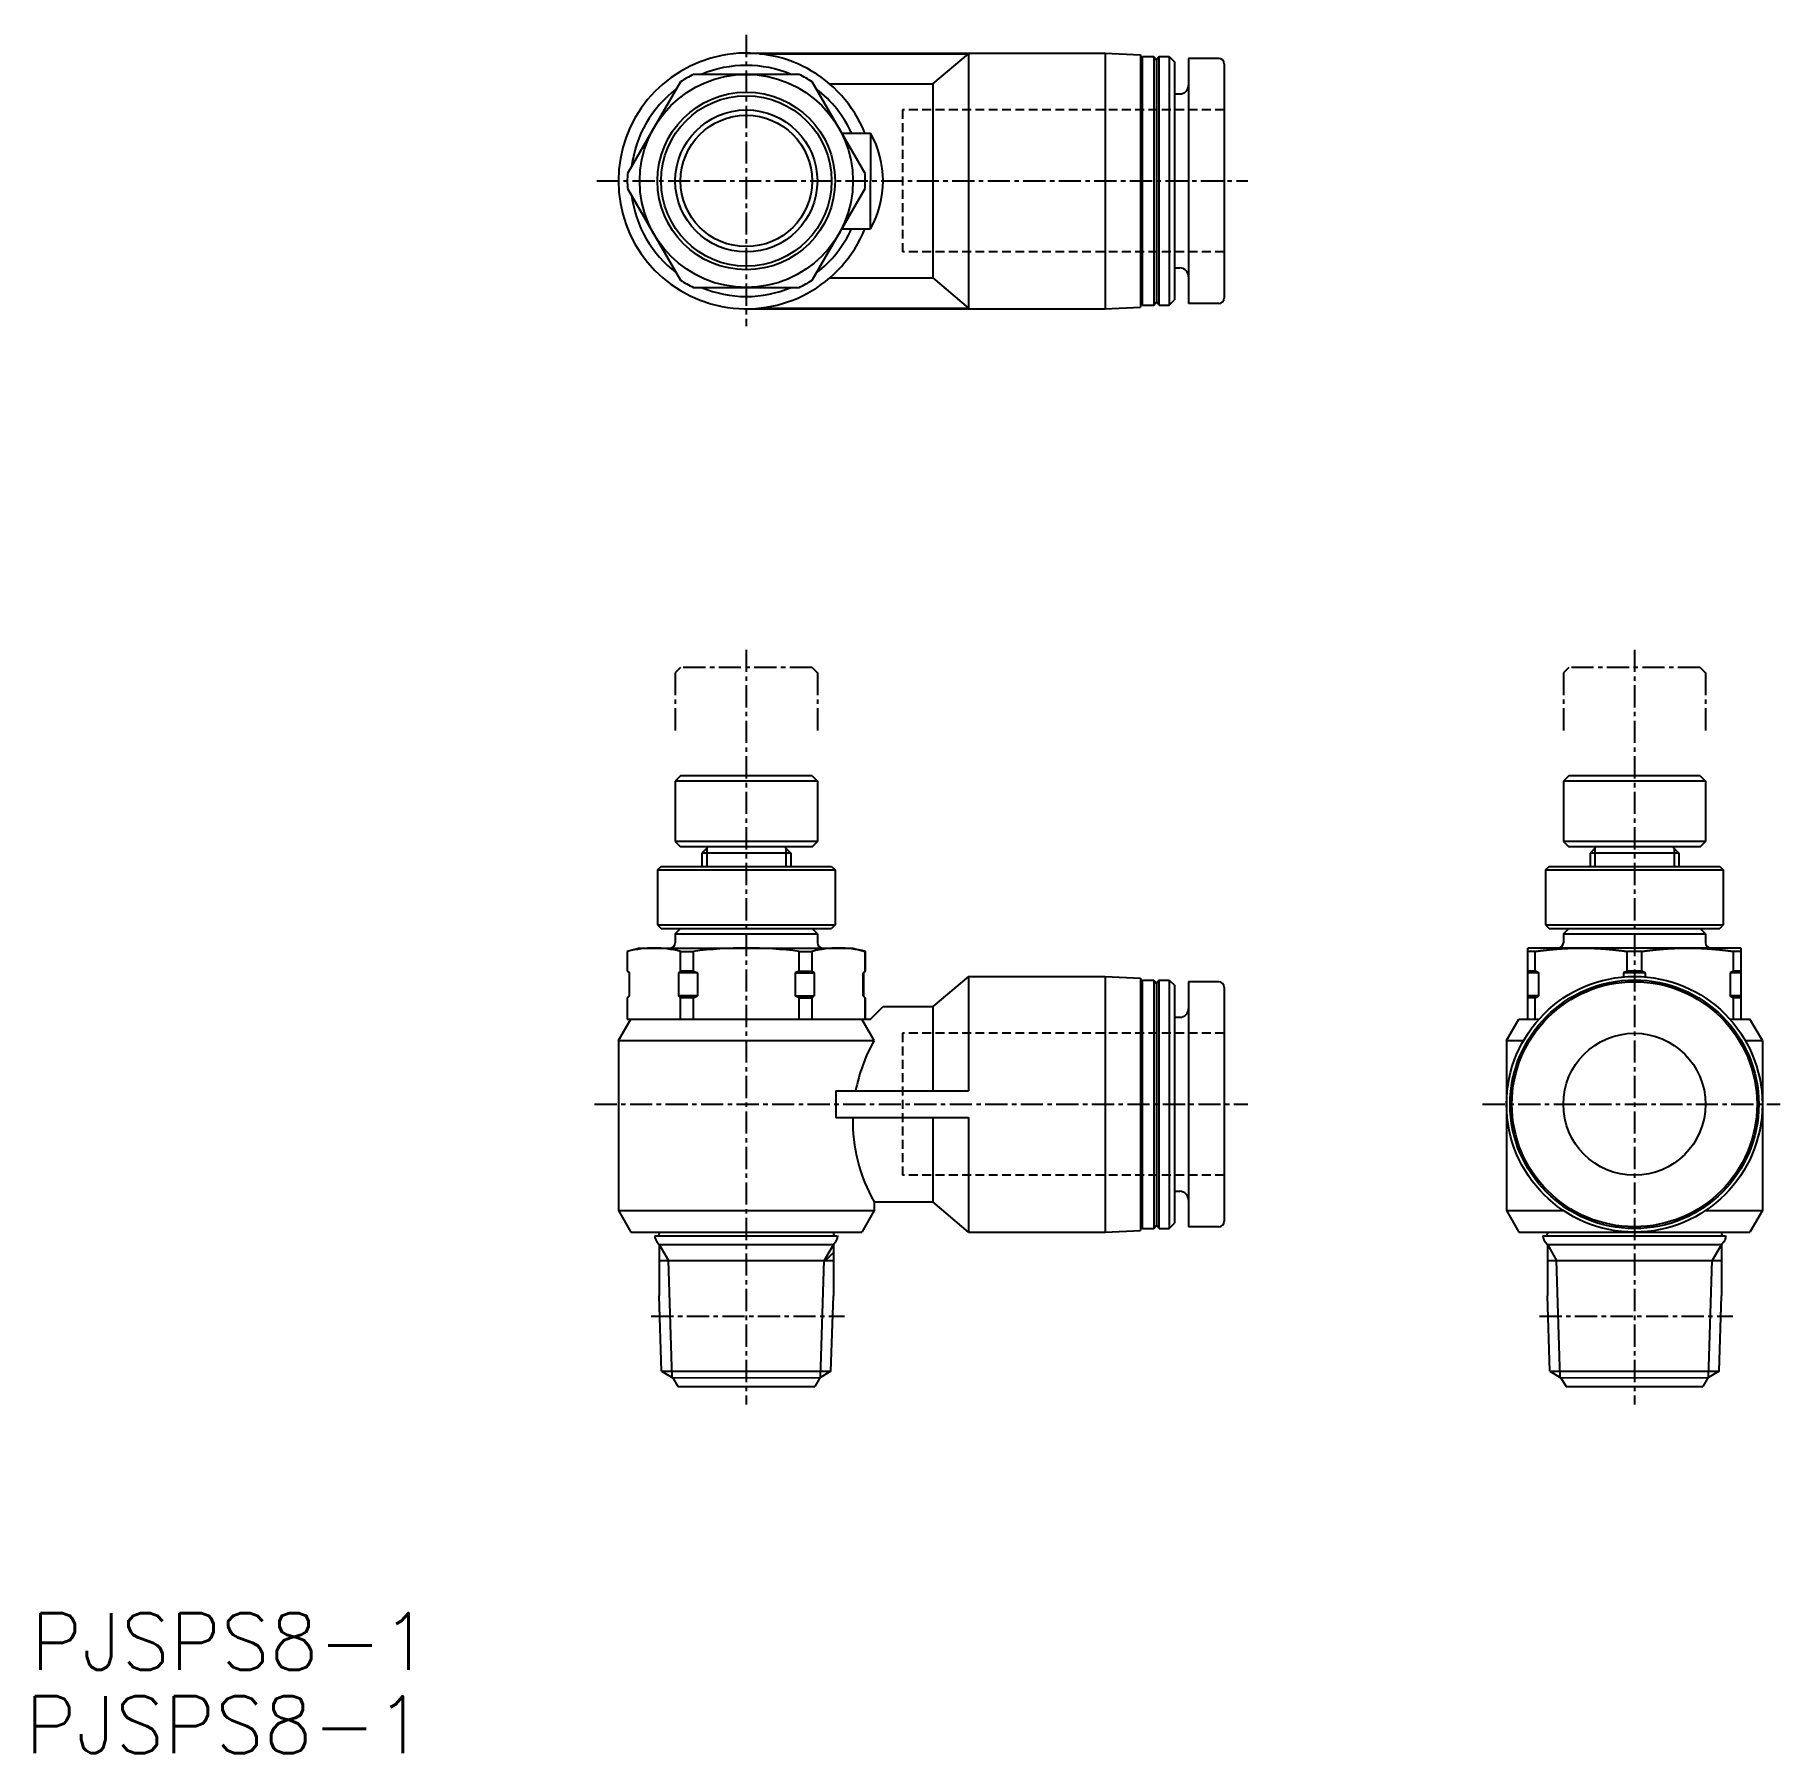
# Model space of a CAD drawing. Extents: x -4.5 to 93.8, y -20.5 to 76.2.
import ezdxf

# ---------------------------------------------------------------- set-up
doc = ezdxf.new("R2010")
doc.units = 0
doc.linetypes.add('CENTER', pattern=[2, 1.25, -0.25, 0.25, -0.25])
doc.linetypes.add('DASHED', pattern=[0.75, 0.5, -0.25])
doc.layers.get('0').update_dxf_attribs({"linetype": 'CONTINUOUS'})
doc.layers.add('CENTER', color=1, linetype='CENTER')
doc.styles.get("Standard").update_dxf_attribs({"font": 'txt.shx'})

msp = doc.modelspace()

# ---------------------------------------------------------------- texts
at = {"color": 7, "linetype": 'CONTINUOUS'}
for p in [(-4.678, -15.838), (-5.002, -20.526)]:
    msp.add_text('PJSPS8-1', height=3.2, dxfattribs=at).set_placement(p)

# ---------------------------------------------------------------- blocks, each defined once
blk = doc.blocks.new('*X2')
at = {"color": 0, "linetype": 'CONTINUOUS'}
blk.add_line((40.051, 7.214), (40.497, 7.66), dxfattribs=at)

# ---------------------------------------------------------------- linework, layer by layer
at = {"color": 7, "linetype": 'CONTINUOUS'}
for p, q in [((35.597, 75.213), (55.797, 75.213)), ((36.347, 75.174), (48.097, 75.174)), ((46.097, 73.474), (48.097, 75.174)), ((48.097, 75.174), (48.097, 60.852)), ((55.797, 75.213), (55.797, 60.813)), ((55.797, 75.213), (57.797, 75.113)), ((57.797, 75.113), (57.797, 60.913)), ((57.797, 74.913), (57.897, 75.013)), ((57.897, 75.013), (58.547, 75.013)), ((57.897, 61.013), (57.897, 75.013)), ((58.547, 75.013), (58.697, 74.813)), ((58.547, 75.013), (58.547, 61.013)), ((58.847, 75.013), (58.697, 74.813)), ((58.697, 74.813), (58.697, 61.213)), ((58.847, 75.013), (59.397, 75.013)), ((58.847, 61.013), (58.847, 75.013)), ((59.397, 75.013), (59.697, 74.713)), ((59.397, 75.013), (59.397, 61.013)), ((59.697, 74.713), (59.697, 61.313)), ((62.197, 74.913), (60.497, 74.913)), ((60.497, 74.913), (60.497, 61.113)), ((38.578, 74.013), (32.615, 74.013)), ((62.497, 74.613), (62.497, 61.413)), ((31.891, 73.595), (28.91, 68.431)), ((42.284, 68.431), (39.302, 73.595)), ((40.289, 73.474), (46.097, 73.474)), ((46.097, 73.474), (46.097, 62.552)), ((59.697, 72.913), (59.997, 72.913)), ((40.972, 70.703), (42.597, 70.703)), ((42.597, 70.703), (42.597, 68.013)), ((42.597, 65.323), (42.597, 68.013)), ((28.91, 67.595), (31.891, 62.431)), ((39.302, 62.431), (42.284, 67.595)), ((40.972, 65.323), (42.597, 65.323)), ((59.697, 63.113), (59.997, 63.113)), ((32.615, 62.013), (38.578, 62.013)), ((40.289, 62.552), (46.097, 62.552)), ((46.097, 62.552), (48.097, 60.852)), ((57.797, 61.113), (57.897, 61.013)), ((57.897, 61.013), (58.547, 61.013)), ((58.547, 61.013), (58.697, 61.213)), ((58.847, 61.013), (58.697, 61.213)), ((58.847, 61.013), (59.397, 61.013)), ((59.397, 61.013), (59.697, 61.313)), ((62.197, 61.113), (60.497, 61.113)), ((35.603, 60.813), (55.797, 60.813)), ((36.347, 60.852), (48.097, 60.852)), ((55.797, 60.813), (57.797, 60.913)), ((31.897, 34.513), (31.597, 34.213)), ((39.297, 34.513), (31.897, 34.513)), ((39.297, 34.513), (39.597, 34.213)), ((81.897, 34.513), (81.597, 34.213)), ((89.297, 34.513), (81.897, 34.513)), ((89.297, 34.513), (89.597, 34.213)), ((39.597, 34.213), (31.597, 34.213)), ((31.597, 34.213), (31.597, 30.813)), ((39.597, 34.213), (39.597, 30.813)), ((81.597, 34.213), (81.597, 30.813)), ((89.597, 34.213), (81.597, 34.213)), ((89.597, 34.213), (89.597, 30.813)), ((39.597, 30.813), (31.597, 30.813)), ((31.597, 30.813), (31.897, 30.513)), ((39.297, 30.513), (31.897, 30.513)), ((33.447, 30.513), (33.097, 30.163)), ((37.747, 30.513), (38.097, 30.163)), ((39.297, 30.513), (39.597, 30.813)), ((81.597, 30.813), (81.897, 30.513)), ((89.597, 30.813), (81.597, 30.813)), ((89.297, 30.513), (81.897, 30.513)), ((83.447, 30.513), (83.097, 30.163)), ((87.747, 30.513), (88.097, 30.163)), ((89.297, 30.513), (89.597, 30.813)), ((33.097, 30.163), (33.097, 29.413)), ((38.097, 30.163), (33.097, 30.163)), ((38.097, 30.163), (38.097, 29.413)), ((88.097, 30.163), (83.097, 30.163)), ((83.097, 30.163), (83.097, 29.413)), ((88.097, 30.163), (88.097, 29.413)), ((30.797, 29.413), (30.597, 29.213)), ((30.597, 29.213), (40.597, 29.213)), ((30.597, 29.213), (30.597, 26.113)), ((30.797, 29.413), (40.397, 29.413)), ((40.397, 29.413), (40.597, 29.213)), ((40.597, 29.213), (40.597, 26.113)), ((80.797, 29.413), (80.597, 29.213)), ((80.597, 29.213), (80.597, 26.113)), ((80.597, 29.213), (90.597, 29.213)), ((80.797, 29.413), (90.397, 29.413)), ((90.397, 29.413), (90.597, 29.213)), ((90.597, 29.213), (90.597, 26.113)), ((30.597, 26.113), (30.797, 25.913)), ((30.597, 26.113), (40.597, 26.113)), ((30.797, 25.913), (40.397, 25.913)), ((31.597, 25.613), (31.897, 25.913)), ((31.597, 25.613), (31.597, 25.113)), ((31.597, 25.613), (39.597, 25.613)), ((39.597, 25.613), (39.297, 25.913)), ((39.597, 25.613), (39.597, 25.113)), ((40.597, 26.113), (40.397, 25.913)), ((80.597, 26.113), (90.597, 26.113)), ((80.597, 26.113), (80.797, 25.913)), ((80.797, 25.913), (90.397, 25.913)), ((81.597, 25.613), (81.897, 25.913)), ((81.597, 25.613), (89.597, 25.613)), ((81.597, 25.613), (81.597, 25.113)), ((89.597, 25.613), (89.297, 25.913)), ((89.597, 25.613), (89.597, 25.113)), ((90.597, 26.113), (90.397, 25.913)), ((29.597, 24.813), (28.897, 24.625)), ((28.897, 24.625), (28.897, 23.513)), ((28.897, 24.625), (28.91, 24.625)), ((28.91, 23.513), (28.91, 24.625)), ((29.597, 24.813), (41.597, 24.813)), ((31.891, 23.513), (31.891, 24.625)), ((31.891, 24.625), (32.615, 24.625)), ((32.615, 23.513), (32.615, 24.625)), ((38.578, 24.625), (39.302, 24.625)), ((38.578, 23.513), (38.578, 24.625)), ((39.302, 23.513), (39.302, 24.625)), ((41.597, 24.813), (42.297, 24.625)), ((42.284, 24.625), (42.297, 24.625)), ((42.284, 23.513), (42.284, 24.625)), ((42.297, 24.625), (42.297, 23.513)), ((91.597, 24.813), (79.597, 24.813)), ((79.597, 20.813), (79.597, 24.813)), ((80.015, 24.625), (79.597, 24.625)), ((80.015, 23.513), (80.015, 24.625)), ((86.015, 24.625), (85.179, 24.625)), ((85.179, 23.513), (85.179, 24.625)), ((86.015, 23.513), (86.015, 24.625)), ((91.179, 23.513), (91.179, 24.625)), ((91.597, 24.625), (91.179, 24.625)), ((91.597, 20.813), (91.597, 24.813)), ((28.897, 23.513), (28.997, 23.413)), ((28.897, 23.513), (28.91, 23.513)), ((28.91, 23.513), (29.026, 23.413)), ((28.997, 23.413), (28.997, 22.113)), ((28.997, 23.413), (29.026, 23.413)), ((29.026, 22.113), (29.026, 23.413)), ((31.891, 23.513), (31.775, 23.413)), ((32.847, 23.413), (31.775, 23.413)), ((31.775, 23.413), (31.775, 22.113)), ((32.615, 23.513), (31.891, 23.513)), ((32.615, 23.513), (32.847, 23.413)), ((32.847, 23.413), (32.847, 22.113)), ((38.578, 23.513), (38.346, 23.413)), ((38.346, 23.413), (39.418, 23.413)), ((38.346, 23.413), (38.346, 22.113)), ((38.578, 23.513), (39.302, 23.513)), ((39.302, 23.513), (39.418, 23.413)), ((39.418, 23.413), (39.418, 22.113)), ((42.284, 23.513), (42.168, 23.413)), ((42.197, 23.413), (42.168, 23.413)), ((42.168, 22.113), (42.168, 23.413)), ((42.297, 23.513), (42.197, 23.413)), ((42.197, 23.413), (42.197, 22.113)), ((42.297, 23.513), (42.284, 23.513)), ((48.097, 23.213), (46.097, 21.513)), ((48.097, 23.213), (55.797, 23.213)), ((48.097, 23.213), (48.097, 16.763)), ((55.797, 23.213), (57.797, 23.113)), ((55.797, 23.213), (55.797, 8.813)), ((57.797, 23.113), (57.797, 8.913)), ((57.797, 22.913), (57.897, 23.013)), ((57.897, 9.013), (57.897, 23.013)), ((57.897, 23.013), (58.547, 23.013)), ((58.547, 23.013), (58.547, 9.013)), ((58.547, 23.013), (58.697, 22.813)), ((58.847, 23.013), (58.697, 22.813)), ((58.697, 22.813), (58.697, 9.213)), ((58.847, 9.013), (58.847, 23.013)), ((58.847, 23.013), (59.397, 23.013)), ((59.397, 23.013), (59.397, 9.013)), ((59.397, 23.013), (59.697, 22.713)), ((59.697, 22.713), (59.697, 9.313)), ((60.497, 22.913), (60.497, 9.113)), ((62.197, 22.913), (60.497, 22.913)), ((62.497, 22.613), (62.497, 9.413)), ((80.015, 23.513), (79.597, 23.513)), ((80.216, 23.413), (79.597, 23.413)), ((80.216, 22.113), (80.216, 23.413)), ((85.179, 23.513), (84.978, 23.413)), ((86.216, 23.413), (84.978, 23.413)), ((84.978, 23.413), (84.978, 23.186)), ((86.015, 23.513), (85.179, 23.513)), ((86.216, 23.186), (86.216, 23.413)), ((91.179, 23.513), (90.978, 23.413)), ((90.978, 23.413), (90.978, 22.113)), ((91.597, 23.413), (90.978, 23.413)), ((91.597, 23.513), (91.179, 23.513)), ((28.997, 22.113), (28.897, 22.013)), ((28.897, 22.013), (28.897, 20.813)), ((28.897, 22.013), (28.91, 22.013)), ((28.91, 22.013), (29.026, 22.113)), ((28.91, 20.813), (28.91, 22.013)), ((28.997, 22.113), (29.026, 22.113)), ((32.847, 22.113), (31.775, 22.113)), ((31.891, 22.013), (31.775, 22.113)), ((32.615, 22.013), (31.891, 22.013)), ((31.891, 20.813), (31.891, 22.013)), ((32.615, 22.013), (32.847, 22.113)), ((32.615, 20.813), (32.615, 22.013)), ((38.346, 22.113), (39.418, 22.113)), ((38.578, 22.013), (38.346, 22.113)), ((38.578, 22.013), (39.302, 22.013)), ((38.578, 20.813), (38.578, 22.013)), ((39.302, 22.013), (39.418, 22.113)), ((39.302, 20.813), (39.302, 22.013)), ((42.197, 22.113), (42.168, 22.113)), ((42.284, 22.013), (42.168, 22.113)), ((42.197, 22.113), (42.297, 22.013)), ((42.297, 22.013), (42.284, 22.013)), ((42.284, 20.813), (42.284, 22.013)), ((42.297, 22.013), (42.297, 20.813)), ((80.216, 22.113), (79.597, 22.113)), ((80.015, 22.013), (79.597, 22.013)), ((80.015, 22.013), (80.216, 22.113)), ((80.015, 20.813), (80.015, 22.013)), ((91.597, 22.113), (90.978, 22.113)), ((91.179, 20.813), (91.179, 22.013)), ((91.597, 22.013), (91.179, 22.013)), ((28.397, 19.6), (29.097, 20.813)), ((28.897, 20.813), (42.597, 20.813)), ((42.797, 19.6), (42.097, 20.813)), ((42.597, 20.813), (43.297, 21.513)), ((43.297, 21.513), (46.097, 21.513)), ((46.097, 21.513), (46.097, 16.763)), ((59.697, 20.913), (59.997, 20.913)), ((78.397, 19.6), (79.097, 20.813)), ((79.097, 20.813), (80.23, 20.813)), ((90.963, 20.813), (92.097, 20.813)), ((92.797, 19.6), (92.097, 20.813)), ((28.397, 19.6), (28.397, 10.025)), ((28.397, 19.6), (42.797, 19.6)), ((78.397, 19.6), (79.354, 19.6)), ((78.397, 19.6), (78.397, 10.025)), ((91.839, 19.6), (92.797, 19.6)), ((92.797, 19.6), (92.797, 10.025)), ((40.641, 16.763), (48.097, 16.763)), ((40.641, 16.763), (40.641, 15.263)), ((40.641, 15.263), (48.097, 15.263)), ((46.097, 15.263), (46.097, 10.513)), ((48.097, 15.263), (48.097, 8.813)), ((59.697, 11.113), (59.997, 11.113)), ((28.397, 10.025), (29.097, 8.813)), ((28.397, 10.025), (42.797, 10.025)), ((42.797, 10.025), (42.097, 8.813)), ((42.797, 10.513), (46.097, 10.513)), ((42.797, 10.513), (42.797, 10.025)), ((48.097, 8.813), (46.097, 10.513)), ((78.397, 10.025), (81.598, 10.025)), ((78.397, 10.025), (79.097, 8.813)), ((89.595, 10.025), (92.797, 10.025)), ((92.797, 10.025), (92.097, 8.813)), ((55.797, 8.813), (57.797, 8.913)), ((57.797, 9.113), (57.897, 9.013)), ((57.897, 9.013), (58.547, 9.013)), ((58.547, 9.013), (58.697, 9.213)), ((58.847, 9.013), (58.697, 9.213)), ((58.847, 9.013), (59.397, 9.013)), ((59.397, 9.013), (59.697, 9.313)), ((62.197, 9.113), (60.497, 9.113)), ((29.097, 8.813), (42.097, 8.813)), ((30.447, 8.613), (30.447, 8.594)), ((30.447, 8.613), (40.721, 8.613)), ((30.563, 8.274), (30.697, 8.113)), ((30.697, 8.813), (30.697, 8.713)), ((30.697, 8.113), (30.697, 5.235)), ((30.697, 8.113), (40.497, 8.113)), ((40.497, 8.813), (40.497, 8.713)), ((40.631, 8.274), (40.497, 8.113)), ((40.497, 8.113), (40.497, 5.235)), ((40.747, 8.613), (40.747, 8.594)), ((48.097, 8.813), (55.797, 8.813)), ((79.097, 8.813), (92.097, 8.813)), ((80.447, 8.613), (90.721, 8.613)), ((80.447, 8.613), (80.447, 8.594)), ((80.563, 8.274), (80.697, 8.113)), ((80.697, 8.813), (80.697, 8.713)), ((80.697, 8.113), (90.497, 8.113)), ((80.697, 8.113), (80.697, 5.235)), ((90.497, 8.813), (90.497, 8.713)), ((90.631, 8.274), (90.497, 8.113)), ((90.497, 8.113), (90.497, 5.235)), ((90.747, 8.613), (90.747, 8.594)), ((30.697, 7.214), (40.497, 7.214)), ((80.697, 7.214), (90.497, 7.214)), ((30.83, 0.976), (30.697, 5.235)), ((40.364, 0.976), (40.497, 5.235)), ((80.83, 0.976), (80.697, 5.235)), ((90.364, 0.976), (90.497, 5.235)), ((30.83, 0.976), (31.458, 0.613)), ((30.83, 0.976), (40.364, 0.976)), ((31.422, 0.634), (39.735, 0.613)), ((31.458, 0.613), (31.747, 0.113)), ((31.747, 0.113), (39.447, 0.113)), ((39.735, 0.613), (39.447, 0.113)), ((40.364, 0.976), (39.735, 0.613)), ((80.83, 0.976), (90.364, 0.976)), ((80.83, 0.976), (81.458, 0.613)), ((81.422, 0.634), (89.735, 0.613)), ((81.458, 0.613), (81.747, 0.113)), ((81.747, 0.113), (89.447, 0.113)), ((89.735, 0.613), (89.447, 0.113)), ((90.364, 0.976), (89.735, 0.613))]:
    msp.add_line(p, q, dxfattribs=at)
at = {"color": 3, "linetype": 'DASHED'}
for p, q in [((44.397, 72.013), (44.397, 64.013)), ((62.497, 72.013), (44.397, 72.013)), ((62.497, 64.013), (44.397, 64.013)), ((44.397, 20.013), (44.397, 12.013)), ((62.497, 20.013), (44.397, 20.013)), ((62.497, 12.013), (44.397, 12.013))]:
    msp.add_line(p, q, dxfattribs=at)
at = {"color": 3, "linetype": 'CONTINUOUS'}
for p, q in [((33.367, 30.433), (33.367, 29.413)), ((37.827, 30.433), (37.827, 29.413)), ((83.367, 30.433), (83.367, 29.413)), ((87.827, 30.433), (87.827, 29.413)), ((30.697, 8.113), (31.216, 7.214)), ((40.497, 8.113), (39.978, 7.214)), ((80.697, 8.113), (81.216, 7.214)), ((90.497, 8.113), (89.978, 7.214)), ((31.422, 0.634), (31.216, 7.214)), ((39.772, 0.634), (39.978, 7.214)), ((81.422, 0.634), (81.216, 7.214)), ((89.772, 0.634), (89.978, 7.214))]:
    msp.add_line(p, q, dxfattribs=at)
at = {"color": 7}
for points in [[(80.015, 24.625, 0), (80.022, 24.626, 0), (80.029, 24.627, 0), (80.037, 24.628, 0), (80.044, 24.629, 0), (80.051, 24.63, 0), (80.058, 24.631, 0), (80.066, 24.632, 0), (80.073, 24.633, 0), (80.081, 24.634, 0), (80.088, 24.635, 0), (80.095, 24.636, 0), (80.102, 24.637, 0), (80.11, 24.638, 0), (80.117, 24.639, 0), (80.124, 24.64, 0), (80.132, 24.641, 0), (80.139, 24.642, 0), (80.146, 24.643, 0), (80.154, 24.644, 0), (80.161, 24.645, 0), (80.168, 24.646, 0), (80.176, 24.647, 0), (80.183, 24.648, 0), (80.19, 24.649, 0), (80.198, 24.65, 0), (80.205, 24.651, 0), (80.212, 24.652, 0), (80.219, 24.653, 0), (80.227, 24.654, 0), (80.234, 24.654, 0), (80.242, 24.655, 0), (80.249, 24.656, 0), (80.256, 24.657, 0), (80.263, 24.658, 0), (80.271, 24.659, 0), (80.278, 24.66, 0), (80.285, 24.661, 0), (80.293, 24.662, 0), (80.3, 24.663, 0), (80.307, 24.664, 0), (80.315, 24.665, 0), (80.322, 24.666, 0), (80.329, 24.666, 0), (80.337, 24.667, 0), (80.344, 24.668, 0), (80.351, 24.669, 0), (80.359, 24.67, 0), (80.366, 24.671, 0), (80.373, 24.672, 0), (80.381, 24.673, 0), (80.388, 24.674, 0), (80.395, 24.675, 0), (80.403, 24.675, 0), (80.41, 24.676, 0), (80.417, 24.677, 0), (80.425, 24.678, 0), (80.432, 24.679, 0), (80.439, 24.68, 0), (80.447, 24.681, 0), (80.454, 24.682, 0), (80.461, 24.682, 0), (80.469, 24.683, 0), (80.476, 24.684, 0), (80.483, 24.685, 0), (80.491, 24.686, 0), (80.498, 24.687, 0), (80.505, 24.688, 0), (80.513, 24.688, 0), (80.52, 24.689, 0), (80.527, 24.69, 0), (80.535, 24.691, 0), (80.542, 24.692, 0), (80.549, 24.693, 0), (80.557, 24.693, 0), (80.564, 24.694, 0), (80.571, 24.695, 0), (80.579, 24.696, 0), (80.586, 24.697, 0), (80.593, 24.698, 0), (80.601, 24.698, 0), (80.608, 24.699, 0), (80.615, 24.7, 0), (80.623, 24.701, 0), (80.63, 24.702, 0), (80.637, 24.702, 0), (80.645, 24.703, 0), (80.652, 24.704, 0), (80.659, 24.705, 0), (80.667, 24.706, 0), (80.674, 24.706, 0), (80.681, 24.707, 0), (80.689, 24.708, 0), (80.696, 24.709, 0), (80.703, 24.709, 0), (80.711, 24.71, 0), (80.718, 24.711, 0), (80.725, 24.712, 0), (80.733, 24.713, 0), (80.74, 24.713, 0), (80.747, 24.714, 0), (80.755, 24.715, 0), (80.762, 24.716, 0), (80.769, 24.716, 0), (80.777, 24.717, 0), (80.784, 24.718, 0), (80.791, 24.719, 0), (80.799, 24.719, 0), (80.806, 24.72, 0), (80.814, 24.721, 0), (80.821, 24.722, 0), (80.828, 24.722, 0), (80.835, 24.723, 0), (80.843, 24.724, 0), (80.85, 24.724, 0), (80.858, 24.725, 0), (80.865, 24.726, 0), (80.872, 24.727, 0), (80.88, 24.727, 0), (80.887, 24.728, 0), (80.894, 24.729, 0), (80.902, 24.73, 0), (80.909, 24.73, 0), (80.916, 24.731, 0), (80.924, 24.732, 0), (80.931, 24.732, 0), (80.938, 24.733, 0), (80.946, 24.734, 0), (80.953, 24.734, 0), (80.96, 24.735, 0), (80.968, 24.736, 0), (80.975, 24.736, 0), (80.983, 24.737, 0), (80.99, 24.738, 0), (80.997, 24.738, 0), (81.005, 24.739, 0), (81.012, 24.74, 0), (81.019, 24.741, 0), (81.027, 24.741, 0), (81.034, 24.742, 0), (81.041, 24.742, 0), (81.049, 24.743, 0), (81.056, 24.744, 0), (81.063, 24.744, 0), (81.071, 24.745, 0), (81.078, 24.746, 0), (81.085, 24.746, 0), (81.093, 24.747, 0), (81.1, 24.748, 0), (81.108, 24.748, 0), (81.115, 24.749, 0), (81.122, 24.749, 0), (81.13, 24.75, 0), (81.137, 24.751, 0), (81.144, 24.751, 0), (81.152, 24.752, 0), (81.159, 24.753, 0), (81.166, 24.753, 0), (81.174, 24.754, 0), (81.181, 24.754, 0), (81.188, 24.755, 0), (81.196, 24.756, 0), (81.203, 24.756, 0), (81.21, 24.757, 0), (81.218, 24.757, 0), (81.225, 24.758, 0), (81.233, 24.758, 0), (81.24, 24.759, 0), (81.247, 24.76, 0), (81.255, 24.76, 0), (81.262, 24.761, 0), (81.269, 24.761, 0), (81.277, 24.762, 0), (81.284, 24.762, 0), (81.291, 24.763, 0), (81.299, 24.764, 0), (81.306, 24.764, 0), (81.314, 24.765, 0), (81.321, 24.765, 0), (81.328, 24.766, 0), (81.336, 24.766, 0), (81.343, 24.767, 0), (81.35, 24.767, 0), (81.358, 24.768, 0), (81.365, 24.768, 0), (81.372, 24.769, 0), (81.38, 24.769, 0), (81.387, 24.77, 0), (81.394, 24.77, 0), (81.402, 24.771, 0), (81.409, 24.771, 0), (81.417, 24.772, 0), (81.424, 24.773, 0), (81.431, 24.773, 0), (81.439, 24.773, 0), (81.446, 24.774, 0), (81.454, 24.774, 0), (81.461, 24.775, 0), (81.468, 24.775, 0), (81.476, 24.776, 0), (81.483, 24.776, 0), (81.49, 24.777, 0), (81.498, 24.777, 0), (81.505, 24.778, 0), (81.512, 24.778, 0), (81.52, 24.779, 0), (81.527, 24.779, 0), (81.534, 24.78, 0), (81.542, 24.78, 0), (81.549, 24.781, 0), (81.557, 24.781, 0), (81.564, 24.782, 0), (81.571, 24.782, 0), (81.579, 24.782, 0), (81.586, 24.783, 0), (81.593, 24.783, 0), (81.601, 24.784, 0), (81.608, 24.784, 0), (81.615, 24.785, 0), (81.623, 24.785, 0), (81.63, 24.785, 0), (81.638, 24.786, 0), (81.645, 24.786, 0), (81.652, 24.787, 0), (81.66, 24.787, 0), (81.667, 24.787, 0), (81.674, 24.788, 0), (81.682, 24.788, 0), (81.689, 24.789, 0), (81.697, 24.789, 0), (81.704, 24.789, 0), (81.711, 24.79, 0), (81.719, 24.79, 0), (81.726, 24.791, 0), (81.734, 24.791, 0), (81.741, 24.791, 0), (81.748, 24.792, 0), (81.756, 24.792, 0), (81.763, 24.792, 0), (81.77, 24.793, 0), (81.778, 24.793, 0), (81.785, 24.793, 0), (81.793, 24.794, 0), (81.8, 24.794, 0), (81.807, 24.794, 0), (81.815, 24.795, 0), (81.822, 24.795, 0), (81.829, 24.796, 0), (81.837, 24.796, 0), (81.844, 24.796, 0), (81.852, 24.797, 0), (81.859, 24.797, 0), (81.866, 24.797, 0), (81.874, 24.797, 0), (81.881, 24.798, 0), (81.888, 24.798, 0), (81.896, 24.798, 0), (81.903, 24.799, 0), (81.91, 24.799, 0), (81.918, 24.799, 0), (81.925, 24.799, 0), (81.933, 24.8, 0), (81.94, 24.8, 0), (81.947, 24.8, 0), (81.955, 24.801, 0), (81.962, 24.801, 0), (81.969, 24.801, 0), (81.977, 24.802, 0), (81.984, 24.802, 0), (81.992, 24.802, 0), (81.999, 24.802, 0), (82.006, 24.803, 0), (82.014, 24.803, 0), (82.021, 24.803, 0), (82.028, 24.803, 0), (82.036, 24.804, 0), (82.043, 24.804, 0), (82.051, 24.804, 0), (82.058, 24.804, 0), (82.065, 24.805, 0), (82.073, 24.805, 0), (82.08, 24.805, 0), (82.088, 24.805, 0), (82.095, 24.805, 0), (82.102, 24.806, 0), (82.11, 24.806, 0), (82.117, 24.806, 0), (82.124, 24.806, 0), (82.132, 24.806, 0), (82.139, 24.807, 0), (82.147, 24.807, 0), (82.154, 24.807, 0), (82.161, 24.807, 0), (82.169, 24.808, 0), (82.176, 24.808, 0), (82.183, 24.808, 0), (82.191, 24.808, 0), (82.198, 24.808, 0), (82.206, 24.808, 0), (82.213, 24.808, 0), (82.22, 24.809, 0), (82.228, 24.809, 0), (82.235, 24.809, 0), (82.243, 24.809, 0), (82.25, 24.809, 0), (82.257, 24.809, 0), (82.265, 24.81, 0), (82.272, 24.81, 0), (82.279, 24.81, 0), (82.287, 24.81, 0), (82.294, 24.81, 0), (82.302, 24.81, 0), (82.309, 24.81, 0), (82.316, 24.811, 0), (82.324, 24.811, 0), (82.331, 24.811, 0), (82.338, 24.811, 0), (82.346, 24.811, 0), (82.353, 24.811, 0), (82.361, 24.811, 0), (82.368, 24.811, 0), (82.375, 24.811, 0), (82.383, 24.811, 0), (82.39, 24.812, 0), (82.397, 24.812, 0), (82.405, 24.812, 0), (82.412, 24.812, 0), (82.42, 24.812, 0), (82.427, 24.812, 0), (82.434, 24.812, 0), (82.442, 24.812, 0), (82.449, 24.812, 0), (82.457, 24.812, 0), (82.464, 24.812, 0), (82.471, 24.812, 0), (82.479, 24.812, 0), (82.486, 24.812, 0), (82.493, 24.813, 0), (82.501, 24.813, 0), (82.508, 24.813, 0), (82.516, 24.813, 0), (82.523, 24.813, 0), (82.53, 24.813, 0), (82.538, 24.813, 0), (82.545, 24.813, 0), (82.552, 24.813, 0), (82.56, 24.813, 0), (82.567, 24.813, 0), (82.575, 24.813, 0), (82.582, 24.813, 0), (82.589, 24.813, 0), (82.597, 24.813, 0)], [(82.597, 24.813, 0), (82.604, 24.813, 0), (82.612, 24.813, 0), (82.619, 24.813, 0), (82.626, 24.813, 0), (82.634, 24.813, 0), (82.641, 24.813, 0), (82.648, 24.813, 0), (82.656, 24.813, 0), (82.663, 24.813, 0), (82.671, 24.813, 0), (82.678, 24.813, 0), (82.685, 24.813, 0), (82.693, 24.813, 0), (82.7, 24.813, 0), (82.707, 24.812, 0), (82.715, 24.812, 0), (82.722, 24.812, 0), (82.73, 24.812, 0), (82.737, 24.812, 0), (82.744, 24.812, 0), (82.752, 24.812, 0), (82.759, 24.812, 0), (82.767, 24.812, 0), (82.774, 24.812, 0), (82.781, 24.812, 0), (82.789, 24.812, 0), (82.796, 24.812, 0), (82.803, 24.812, 0), (82.811, 24.812, 0), (82.818, 24.811, 0), (82.826, 24.811, 0), (82.833, 24.811, 0), (82.84, 24.811, 0), (82.848, 24.811, 0), (82.855, 24.811, 0), (82.862, 24.811, 0), (82.87, 24.811, 0), (82.877, 24.811, 0), (82.885, 24.811, 0), (82.892, 24.81, 0), (82.899, 24.81, 0), (82.907, 24.81, 0), (82.914, 24.81, 0), (82.922, 24.81, 0), (82.929, 24.81, 0), (82.936, 24.809, 0), (82.944, 24.809, 0), (82.951, 24.809, 0), (82.958, 24.809, 0), (82.966, 24.809, 0), (82.973, 24.809, 0), (82.981, 24.808, 0), (82.988, 24.808, 0), (82.995, 24.808, 0), (83.003, 24.808, 0), (83.01, 24.808, 0), (83.017, 24.808, 0), (83.025, 24.808, 0), (83.032, 24.807, 0), (83.04, 24.807, 0), (83.047, 24.807, 0), (83.054, 24.807, 0), (83.062, 24.806, 0), (83.069, 24.806, 0), (83.076, 24.806, 0), (83.084, 24.806, 0), (83.091, 24.806, 0), (83.099, 24.805, 0), (83.106, 24.805, 0), (83.113, 24.805, 0), (83.121, 24.805, 0), (83.128, 24.805, 0), (83.136, 24.804, 0), (83.143, 24.804, 0), (83.15, 24.804, 0), (83.158, 24.804, 0), (83.165, 24.803, 0), (83.172, 24.803, 0), (83.18, 24.803, 0), (83.187, 24.803, 0), (83.195, 24.802, 0), (83.202, 24.802, 0), (83.209, 24.802, 0), (83.217, 24.802, 0), (83.224, 24.801, 0), (83.231, 24.801, 0), (83.239, 24.801, 0), (83.246, 24.8, 0), (83.254, 24.8, 0), (83.261, 24.8, 0), (83.268, 24.799, 0), (83.276, 24.799, 0), (83.283, 24.799, 0), (83.29, 24.799, 0), (83.298, 24.798, 0), (83.305, 24.798, 0), (83.313, 24.798, 0), (83.32, 24.797, 0), (83.327, 24.797, 0), (83.335, 24.797, 0), (83.342, 24.797, 0), (83.35, 24.796, 0), (83.357, 24.796, 0), (83.364, 24.796, 0), (83.372, 24.795, 0), (83.379, 24.795, 0), (83.386, 24.794, 0), (83.394, 24.794, 0), (83.401, 24.794, 0), (83.409, 24.793, 0), (83.416, 24.793, 0), (83.423, 24.793, 0), (83.431, 24.792, 0), (83.438, 24.792, 0), (83.445, 24.792, 0), (83.453, 24.791, 0), (83.46, 24.791, 0), (83.468, 24.791, 0), (83.475, 24.79, 0), (83.482, 24.79, 0), (83.49, 24.789, 0), (83.497, 24.789, 0), (83.504, 24.789, 0), (83.512, 24.788, 0), (83.519, 24.788, 0), (83.526, 24.787, 0), (83.534, 24.787, 0), (83.541, 24.787, 0), (83.549, 24.786, 0), (83.556, 24.786, 0), (83.563, 24.785, 0), (83.571, 24.785, 0), (83.578, 24.785, 0), (83.585, 24.784, 0), (83.593, 24.784, 0), (83.6, 24.783, 0), (83.608, 24.783, 0), (83.615, 24.782, 0), (83.622, 24.782, 0), (83.63, 24.782, 0), (83.637, 24.781, 0), (83.644, 24.781, 0), (83.652, 24.78, 0), (83.659, 24.78, 0), (83.666, 24.779, 0), (83.674, 24.779, 0), (83.681, 24.778, 0), (83.689, 24.778, 0), (83.696, 24.777, 0), (83.703, 24.777, 0), (83.711, 24.776, 0), (83.718, 24.776, 0), (83.725, 24.775, 0), (83.733, 24.775, 0), (83.74, 24.774, 0), (83.748, 24.774, 0), (83.755, 24.773, 0), (83.762, 24.773, 0), (83.77, 24.773, 0), (83.777, 24.772, 0), (83.784, 24.771, 0), (83.792, 24.771, 0), (83.799, 24.77, 0), (83.806, 24.77, 0), (83.814, 24.769, 0), (83.821, 24.769, 0), (83.829, 24.768, 0), (83.836, 24.768, 0), (83.843, 24.767, 0), (83.851, 24.767, 0), (83.858, 24.766, 0), (83.865, 24.766, 0), (83.873, 24.765, 0), (83.88, 24.765, 0), (83.887, 24.764, 0), (83.895, 24.764, 0), (83.902, 24.763, 0), (83.909, 24.762, 0), (83.917, 24.762, 0), (83.924, 24.761, 0), (83.931, 24.761, 0), (83.939, 24.76, 0), (83.946, 24.76, 0), (83.954, 24.759, 0), (83.961, 24.758, 0), (83.968, 24.758, 0), (83.976, 24.757, 0), (83.983, 24.757, 0), (83.99, 24.756, 0), (83.998, 24.756, 0), (84.005, 24.755, 0), (84.013, 24.754, 0), (84.02, 24.754, 0), (84.027, 24.753, 0), (84.035, 24.753, 0), (84.042, 24.752, 0), (84.049, 24.751, 0), (84.057, 24.751, 0), (84.064, 24.75, 0), (84.071, 24.749, 0), (84.079, 24.749, 0), (84.086, 24.748, 0), (84.093, 24.748, 0), (84.101, 24.747, 0), (84.108, 24.746, 0), (84.115, 24.746, 0), (84.123, 24.745, 0), (84.13, 24.744, 0), (84.138, 24.744, 0), (84.145, 24.743, 0), (84.152, 24.742, 0), (84.16, 24.742, 0), (84.167, 24.741, 0), (84.174, 24.741, 0), (84.182, 24.74, 0), (84.189, 24.739, 0), (84.196, 24.738, 0), (84.204, 24.738, 0), (84.211, 24.737, 0), (84.218, 24.736, 0), (84.226, 24.736, 0), (84.233, 24.735, 0), (84.24, 24.734, 0), (84.248, 24.734, 0), (84.255, 24.733, 0), (84.263, 24.732, 0), (84.27, 24.732, 0), (84.277, 24.731, 0), (84.284, 24.73, 0), (84.292, 24.73, 0), (84.299, 24.729, 0), (84.307, 24.728, 0), (84.314, 24.727, 0), (84.321, 24.727, 0), (84.329, 24.726, 0), (84.336, 24.725, 0), (84.343, 24.724, 0), (84.351, 24.724, 0), (84.358, 24.723, 0), (84.365, 24.722, 0), (84.373, 24.722, 0), (84.38, 24.721, 0), (84.387, 24.72, 0), (84.395, 24.719, 0), (84.402, 24.719, 0), (84.409, 24.718, 0), (84.417, 24.717, 0), (84.424, 24.716, 0), (84.432, 24.716, 0), (84.439, 24.715, 0), (84.446, 24.714, 0), (84.454, 24.713, 0), (84.461, 24.713, 0), (84.468, 24.712, 0), (84.475, 24.711, 0), (84.483, 24.71, 0), (84.49, 24.709, 0), (84.497, 24.709, 0), (84.505, 24.708, 0), (84.512, 24.707, 0), (84.52, 24.706, 0), (84.527, 24.706, 0), (84.534, 24.705, 0), (84.542, 24.704, 0), (84.549, 24.703, 0), (84.556, 24.702, 0), (84.564, 24.702, 0), (84.571, 24.701, 0), (84.578, 24.7, 0), (84.586, 24.699, 0), (84.593, 24.698, 0), (84.6, 24.698, 0), (84.608, 24.697, 0), (84.615, 24.696, 0), (84.622, 24.695, 0), (84.63, 24.694, 0), (84.637, 24.693, 0), (84.644, 24.693, 0), (84.652, 24.692, 0), (84.659, 24.691, 0), (84.666, 24.69, 0), (84.674, 24.689, 0), (84.681, 24.688, 0), (84.688, 24.688, 0), (84.696, 24.687, 0), (84.703, 24.686, 0), (84.71, 24.685, 0), (84.718, 24.684, 0), (84.725, 24.683, 0), (84.732, 24.682, 0), (84.74, 24.682, 0), (84.747, 24.681, 0), (84.754, 24.68, 0), (84.762, 24.679, 0), (84.769, 24.678, 0), (84.776, 24.677, 0), (84.784, 24.676, 0), (84.791, 24.675, 0), (84.798, 24.675, 0), (84.806, 24.674, 0), (84.813, 24.673, 0), (84.82, 24.672, 0), (84.828, 24.671, 0), (84.835, 24.67, 0), (84.842, 24.669, 0), (84.85, 24.668, 0), (84.857, 24.667, 0), (84.864, 24.666, 0), (84.871, 24.666, 0), (84.879, 24.665, 0), (84.886, 24.664, 0), (84.893, 24.663, 0), (84.901, 24.662, 0), (84.908, 24.661, 0), (84.915, 24.66, 0), (84.923, 24.659, 0), (84.93, 24.658, 0), (84.937, 24.657, 0), (84.945, 24.656, 0), (84.952, 24.655, 0), (84.959, 24.654, 0), (84.967, 24.654, 0), (84.974, 24.653, 0), (84.981, 24.652, 0), (84.989, 24.651, 0), (84.996, 24.65, 0), (85.003, 24.649, 0), (85.011, 24.648, 0), (85.018, 24.647, 0), (85.025, 24.646, 0), (85.033, 24.645, 0), (85.04, 24.644, 0), (85.047, 24.643, 0), (85.055, 24.642, 0), (85.062, 24.641, 0), (85.069, 24.64, 0), (85.076, 24.639, 0), (85.084, 24.638, 0), (85.091, 24.637, 0), (85.099, 24.636, 0), (85.106, 24.635, 0), (85.113, 24.634, 0), (85.12, 24.633, 0), (85.128, 24.632, 0), (85.135, 24.631, 0), (85.142, 24.63, 0), (85.15, 24.629, 0), (85.157, 24.628, 0), (85.164, 24.627, 0), (85.172, 24.626, 0), (85.179, 24.625, 0)], [(86.015, 24.625, 0), (86.022, 24.626, 0), (86.029, 24.627, 0), (86.037, 24.628, 0), (86.044, 24.629, 0), (86.051, 24.63, 0), (86.058, 24.631, 0), (86.066, 24.632, 0), (86.073, 24.633, 0), (86.081, 24.634, 0), (86.088, 24.635, 0), (86.095, 24.636, 0), (86.102, 24.637, 0), (86.11, 24.638, 0), (86.117, 24.639, 0), (86.124, 24.64, 0), (86.132, 24.641, 0), (86.139, 24.642, 0), (86.146, 24.643, 0), (86.154, 24.644, 0), (86.161, 24.645, 0), (86.168, 24.646, 0), (86.176, 24.647, 0), (86.183, 24.648, 0), (86.19, 24.649, 0), (86.198, 24.65, 0), (86.205, 24.651, 0), (86.212, 24.652, 0), (86.219, 24.653, 0), (86.227, 24.654, 0), (86.234, 24.654, 0), (86.242, 24.655, 0), (86.249, 24.656, 0), (86.256, 24.657, 0), (86.263, 24.658, 0), (86.271, 24.659, 0), (86.278, 24.66, 0), (86.285, 24.661, 0), (86.293, 24.662, 0), (86.3, 24.663, 0), (86.307, 24.664, 0), (86.315, 24.665, 0), (86.322, 24.666, 0), (86.329, 24.666, 0), (86.337, 24.667, 0), (86.344, 24.668, 0), (86.351, 24.669, 0), (86.359, 24.67, 0), (86.366, 24.671, 0), (86.373, 24.672, 0), (86.381, 24.673, 0), (86.388, 24.674, 0), (86.395, 24.675, 0), (86.403, 24.675, 0), (86.41, 24.676, 0), (86.417, 24.677, 0), (86.425, 24.678, 0), (86.432, 24.679, 0), (86.439, 24.68, 0), (86.447, 24.681, 0), (86.454, 24.682, 0), (86.461, 24.682, 0), (86.469, 24.683, 0), (86.476, 24.684, 0), (86.483, 24.685, 0), (86.491, 24.686, 0), (86.498, 24.687, 0), (86.505, 24.688, 0), (86.513, 24.688, 0), (86.52, 24.689, 0), (86.527, 24.69, 0), (86.535, 24.691, 0), (86.542, 24.692, 0), (86.549, 24.693, 0), (86.557, 24.693, 0), (86.564, 24.694, 0), (86.571, 24.695, 0), (86.579, 24.696, 0), (86.586, 24.697, 0), (86.593, 24.698, 0), (86.601, 24.698, 0), (86.608, 24.699, 0), (86.615, 24.7, 0), (86.623, 24.701, 0), (86.63, 24.702, 0), (86.637, 24.702, 0), (86.645, 24.703, 0), (86.652, 24.704, 0), (86.659, 24.705, 0), (86.667, 24.706, 0), (86.674, 24.706, 0), (86.681, 24.707, 0), (86.689, 24.708, 0), (86.696, 24.709, 0), (86.703, 24.709, 0), (86.711, 24.71, 0), (86.718, 24.711, 0), (86.725, 24.712, 0), (86.733, 24.713, 0), (86.74, 24.713, 0), (86.747, 24.714, 0), (86.755, 24.715, 0), (86.762, 24.716, 0), (86.769, 24.716, 0), (86.777, 24.717, 0), (86.784, 24.718, 0), (86.791, 24.719, 0), (86.799, 24.719, 0), (86.806, 24.72, 0), (86.814, 24.721, 0), (86.821, 24.722, 0), (86.828, 24.722, 0), (86.835, 24.723, 0), (86.843, 24.724, 0), (86.85, 24.724, 0), (86.858, 24.725, 0), (86.865, 24.726, 0), (86.872, 24.727, 0), (86.88, 24.727, 0), (86.887, 24.728, 0), (86.894, 24.729, 0), (86.902, 24.73, 0), (86.909, 24.73, 0), (86.916, 24.731, 0), (86.924, 24.732, 0), (86.931, 24.732, 0), (86.938, 24.733, 0), (86.946, 24.734, 0), (86.953, 24.734, 0), (86.96, 24.735, 0), (86.968, 24.736, 0), (86.975, 24.736, 0), (86.982, 24.737, 0), (86.99, 24.738, 0), (86.997, 24.738, 0), (87.005, 24.739, 0), (87.012, 24.74, 0), (87.019, 24.741, 0), (87.027, 24.741, 0), (87.034, 24.742, 0), (87.041, 24.742, 0), (87.049, 24.743, 0), (87.056, 24.744, 0), (87.063, 24.744, 0), (87.071, 24.745, 0), (87.078, 24.746, 0), (87.085, 24.746, 0), (87.093, 24.747, 0), (87.1, 24.748, 0), (87.108, 24.748, 0), (87.115, 24.749, 0), (87.122, 24.749, 0), (87.13, 24.75, 0), (87.137, 24.751, 0), (87.144, 24.751, 0), (87.152, 24.752, 0), (87.159, 24.753, 0), (87.166, 24.753, 0), (87.174, 24.754, 0), (87.181, 24.754, 0), (87.188, 24.755, 0), (87.196, 24.756, 0), (87.203, 24.756, 0), (87.21, 24.757, 0), (87.218, 24.757, 0), (87.225, 24.758, 0), (87.233, 24.758, 0), (87.24, 24.759, 0), (87.247, 24.76, 0), (87.255, 24.76, 0), (87.262, 24.761, 0), (87.269, 24.761, 0), (87.277, 24.762, 0), (87.284, 24.762, 0), (87.291, 24.763, 0), (87.299, 24.764, 0), (87.306, 24.764, 0), (87.314, 24.765, 0), (87.321, 24.765, 0), (87.328, 24.766, 0), (87.336, 24.766, 0), (87.343, 24.767, 0), (87.35, 24.767, 0), (87.358, 24.768, 0), (87.365, 24.768, 0), (87.372, 24.769, 0), (87.38, 24.769, 0), (87.387, 24.77, 0), (87.394, 24.77, 0), (87.402, 24.771, 0), (87.409, 24.771, 0), (87.417, 24.772, 0), (87.424, 24.773, 0), (87.431, 24.773, 0), (87.439, 24.773, 0), (87.446, 24.774, 0), (87.454, 24.774, 0), (87.461, 24.775, 0), (87.468, 24.775, 0), (87.476, 24.776, 0), (87.483, 24.776, 0), (87.49, 24.777, 0), (87.498, 24.777, 0), (87.505, 24.778, 0), (87.512, 24.778, 0), (87.52, 24.779, 0), (87.527, 24.779, 0), (87.534, 24.78, 0), (87.542, 24.78, 0), (87.549, 24.781, 0), (87.557, 24.781, 0), (87.564, 24.782, 0), (87.571, 24.782, 0), (87.579, 24.782, 0), (87.586, 24.783, 0), (87.593, 24.783, 0), (87.601, 24.784, 0), (87.608, 24.784, 0), (87.615, 24.785, 0), (87.623, 24.785, 0), (87.63, 24.785, 0), (87.638, 24.786, 0), (87.645, 24.786, 0), (87.652, 24.787, 0), (87.66, 24.787, 0), (87.667, 24.787, 0), (87.674, 24.788, 0), (87.682, 24.788, 0), (87.689, 24.789, 0), (87.697, 24.789, 0), (87.704, 24.789, 0), (87.711, 24.79, 0), (87.719, 24.79, 0), (87.726, 24.791, 0), (87.734, 24.791, 0), (87.741, 24.791, 0), (87.748, 24.792, 0), (87.756, 24.792, 0), (87.763, 24.792, 0), (87.77, 24.793, 0), (87.778, 24.793, 0), (87.785, 24.793, 0), (87.793, 24.794, 0), (87.8, 24.794, 0), (87.807, 24.794, 0), (87.815, 24.795, 0), (87.822, 24.795, 0), (87.829, 24.796, 0), (87.837, 24.796, 0), (87.844, 24.796, 0), (87.851, 24.797, 0), (87.859, 24.797, 0), (87.866, 24.797, 0), (87.874, 24.797, 0), (87.881, 24.798, 0), (87.888, 24.798, 0), (87.896, 24.798, 0), (87.903, 24.799, 0), (87.91, 24.799, 0), (87.918, 24.799, 0), (87.925, 24.799, 0), (87.933, 24.8, 0), (87.94, 24.8, 0), (87.947, 24.8, 0), (87.955, 24.801, 0), (87.962, 24.801, 0), (87.969, 24.801, 0), (87.977, 24.802, 0), (87.984, 24.802, 0), (87.992, 24.802, 0), (87.999, 24.802, 0), (88.006, 24.803, 0), (88.014, 24.803, 0), (88.021, 24.803, 0), (88.028, 24.803, 0), (88.036, 24.804, 0), (88.043, 24.804, 0), (88.051, 24.804, 0), (88.058, 24.804, 0), (88.065, 24.805, 0), (88.073, 24.805, 0), (88.08, 24.805, 0), (88.088, 24.805, 0), (88.095, 24.805, 0), (88.102, 24.806, 0), (88.11, 24.806, 0), (88.117, 24.806, 0), (88.124, 24.806, 0), (88.132, 24.806, 0), (88.139, 24.807, 0), (88.147, 24.807, 0), (88.154, 24.807, 0), (88.161, 24.807, 0), (88.169, 24.808, 0), (88.176, 24.808, 0), (88.183, 24.808, 0), (88.191, 24.808, 0), (88.198, 24.808, 0), (88.206, 24.808, 0), (88.213, 24.808, 0), (88.22, 24.809, 0), (88.228, 24.809, 0), (88.235, 24.809, 0), (88.243, 24.809, 0), (88.25, 24.809, 0), (88.257, 24.809, 0), (88.265, 24.81, 0), (88.272, 24.81, 0), (88.279, 24.81, 0), (88.287, 24.81, 0), (88.294, 24.81, 0), (88.302, 24.81, 0), (88.309, 24.811, 0), (88.316, 24.811, 0), (88.324, 24.811, 0), (88.331, 24.811, 0), (88.338, 24.811, 0), (88.346, 24.811, 0), (88.353, 24.811, 0), (88.361, 24.811, 0), (88.368, 24.811, 0), (88.375, 24.811, 0), (88.383, 24.812, 0), (88.39, 24.812, 0), (88.397, 24.812, 0), (88.405, 24.812, 0), (88.412, 24.812, 0), (88.42, 24.812, 0), (88.427, 24.812, 0), (88.434, 24.812, 0), (88.442, 24.812, 0), (88.449, 24.812, 0), (88.457, 24.812, 0), (88.464, 24.812, 0), (88.471, 24.812, 0), (88.479, 24.812, 0), (88.486, 24.812, 0), (88.493, 24.813, 0), (88.501, 24.813, 0), (88.508, 24.813, 0), (88.516, 24.813, 0), (88.523, 24.813, 0), (88.53, 24.813, 0), (88.538, 24.813, 0), (88.545, 24.813, 0), (88.552, 24.813, 0), (88.56, 24.813, 0), (88.567, 24.813, 0), (88.575, 24.813, 0), (88.582, 24.813, 0), (88.589, 24.813, 0), (88.597, 24.813, 0)], [(88.597, 24.813, 0), (88.604, 24.813, 0), (88.612, 24.813, 0), (88.619, 24.813, 0), (88.626, 24.813, 0), (88.634, 24.813, 0), (88.641, 24.813, 0), (88.648, 24.813, 0), (88.656, 24.813, 0), (88.663, 24.813, 0), (88.671, 24.813, 0), (88.678, 24.813, 0), (88.685, 24.813, 0), (88.693, 24.813, 0), (88.7, 24.813, 0), (88.707, 24.812, 0), (88.715, 24.812, 0), (88.722, 24.812, 0), (88.73, 24.812, 0), (88.737, 24.812, 0), (88.744, 24.812, 0), (88.752, 24.812, 0), (88.759, 24.812, 0), (88.767, 24.812, 0), (88.774, 24.812, 0), (88.781, 24.812, 0), (88.789, 24.812, 0), (88.796, 24.812, 0), (88.803, 24.812, 0), (88.811, 24.812, 0), (88.818, 24.811, 0), (88.826, 24.811, 0), (88.833, 24.811, 0), (88.84, 24.811, 0), (88.848, 24.811, 0), (88.855, 24.811, 0), (88.862, 24.811, 0), (88.87, 24.811, 0), (88.877, 24.811, 0), (88.885, 24.811, 0), (88.892, 24.81, 0), (88.899, 24.81, 0), (88.907, 24.81, 0), (88.914, 24.81, 0), (88.922, 24.81, 0), (88.929, 24.81, 0), (88.936, 24.809, 0), (88.944, 24.809, 0), (88.951, 24.809, 0), (88.959, 24.809, 0), (88.966, 24.809, 0), (88.973, 24.809, 0), (88.981, 24.808, 0), (88.988, 24.808, 0), (88.995, 24.808, 0), (89.003, 24.808, 0), (89.01, 24.808, 0), (89.017, 24.808, 0), (89.025, 24.808, 0), (89.032, 24.807, 0), (89.04, 24.807, 0), (89.047, 24.807, 0), (89.054, 24.807, 0), (89.062, 24.806, 0), (89.069, 24.806, 0), (89.076, 24.806, 0), (89.084, 24.806, 0), (89.091, 24.806, 0), (89.099, 24.805, 0), (89.106, 24.805, 0), (89.113, 24.805, 0), (89.121, 24.805, 0), (89.128, 24.805, 0), (89.136, 24.804, 0), (89.143, 24.804, 0), (89.15, 24.804, 0), (89.158, 24.804, 0), (89.165, 24.803, 0), (89.173, 24.803, 0), (89.18, 24.803, 0), (89.187, 24.803, 0), (89.195, 24.802, 0), (89.202, 24.802, 0), (89.209, 24.802, 0), (89.217, 24.802, 0), (89.224, 24.801, 0), (89.231, 24.801, 0), (89.239, 24.801, 0), (89.246, 24.8, 0), (89.254, 24.8, 0), (89.261, 24.8, 0), (89.268, 24.799, 0), (89.276, 24.799, 0), (89.283, 24.799, 0), (89.29, 24.799, 0), (89.298, 24.798, 0), (89.305, 24.798, 0), (89.313, 24.798, 0), (89.32, 24.797, 0), (89.327, 24.797, 0), (89.335, 24.797, 0), (89.342, 24.797, 0), (89.35, 24.796, 0), (89.357, 24.796, 0), (89.364, 24.796, 0), (89.372, 24.795, 0), (89.379, 24.795, 0), (89.386, 24.794, 0), (89.394, 24.794, 0), (89.401, 24.794, 0), (89.409, 24.793, 0), (89.416, 24.793, 0), (89.423, 24.793, 0), (89.431, 24.792, 0), (89.438, 24.792, 0), (89.445, 24.792, 0), (89.453, 24.791, 0), (89.46, 24.791, 0), (89.467, 24.791, 0), (89.475, 24.79, 0), (89.482, 24.79, 0), (89.49, 24.789, 0), (89.497, 24.789, 0), (89.504, 24.789, 0), (89.512, 24.788, 0), (89.519, 24.788, 0), (89.526, 24.787, 0), (89.534, 24.787, 0), (89.541, 24.787, 0), (89.549, 24.786, 0), (89.556, 24.786, 0), (89.563, 24.785, 0), (89.571, 24.785, 0), (89.578, 24.785, 0), (89.585, 24.784, 0), (89.593, 24.784, 0), (89.6, 24.783, 0), (89.608, 24.783, 0), (89.615, 24.782, 0), (89.622, 24.782, 0), (89.63, 24.782, 0), (89.637, 24.781, 0), (89.644, 24.781, 0), (89.652, 24.78, 0), (89.659, 24.78, 0), (89.666, 24.779, 0), (89.674, 24.779, 0), (89.681, 24.778, 0), (89.689, 24.778, 0), (89.696, 24.777, 0), (89.703, 24.777, 0), (89.711, 24.776, 0), (89.718, 24.776, 0), (89.725, 24.775, 0), (89.733, 24.775, 0), (89.74, 24.774, 0), (89.748, 24.774, 0), (89.755, 24.773, 0), (89.762, 24.773, 0), (89.77, 24.773, 0), (89.777, 24.772, 0), (89.784, 24.771, 0), (89.792, 24.771, 0), (89.799, 24.77, 0), (89.806, 24.77, 0), (89.814, 24.769, 0), (89.821, 24.769, 0), (89.829, 24.768, 0), (89.836, 24.768, 0), (89.843, 24.767, 0), (89.851, 24.767, 0), (89.858, 24.766, 0), (89.865, 24.766, 0), (89.873, 24.765, 0), (89.88, 24.765, 0), (89.887, 24.764, 0), (89.895, 24.764, 0), (89.902, 24.763, 0), (89.909, 24.762, 0), (89.917, 24.762, 0), (89.924, 24.761, 0), (89.931, 24.761, 0), (89.939, 24.76, 0), (89.946, 24.76, 0), (89.954, 24.759, 0), (89.961, 24.758, 0), (89.968, 24.758, 0), (89.976, 24.757, 0), (89.983, 24.757, 0), (89.99, 24.756, 0), (89.998, 24.756, 0), (90.005, 24.755, 0), (90.013, 24.754, 0), (90.02, 24.754, 0), (90.027, 24.753, 0), (90.035, 24.753, 0), (90.042, 24.752, 0), (90.049, 24.751, 0), (90.057, 24.751, 0), (90.064, 24.75, 0), (90.071, 24.749, 0), (90.079, 24.749, 0), (90.086, 24.748, 0), (90.093, 24.748, 0), (90.101, 24.747, 0), (90.108, 24.746, 0), (90.115, 24.746, 0), (90.123, 24.745, 0), (90.13, 24.744, 0), (90.137, 24.744, 0), (90.145, 24.743, 0), (90.152, 24.742, 0), (90.16, 24.742, 0), (90.167, 24.741, 0), (90.174, 24.741, 0), (90.182, 24.74, 0), (90.189, 24.739, 0), (90.196, 24.738, 0), (90.204, 24.738, 0), (90.211, 24.737, 0), (90.218, 24.736, 0), (90.226, 24.736, 0), (90.233, 24.735, 0), (90.24, 24.734, 0), (90.248, 24.734, 0), (90.255, 24.733, 0), (90.263, 24.732, 0), (90.27, 24.732, 0), (90.277, 24.731, 0), (90.284, 24.73, 0), (90.292, 24.73, 0), (90.299, 24.729, 0), (90.307, 24.728, 0), (90.314, 24.727, 0), (90.321, 24.727, 0), (90.329, 24.726, 0), (90.336, 24.725, 0), (90.343, 24.724, 0), (90.351, 24.724, 0), (90.358, 24.723, 0), (90.365, 24.722, 0), (90.373, 24.722, 0), (90.38, 24.721, 0), (90.387, 24.72, 0), (90.395, 24.719, 0), (90.402, 24.719, 0), (90.409, 24.718, 0), (90.417, 24.717, 0), (90.424, 24.716, 0), (90.431, 24.716, 0), (90.439, 24.715, 0), (90.446, 24.714, 0), (90.454, 24.713, 0), (90.461, 24.713, 0), (90.468, 24.712, 0), (90.475, 24.711, 0), (90.483, 24.71, 0), (90.49, 24.709, 0), (90.498, 24.709, 0), (90.505, 24.708, 0), (90.512, 24.707, 0), (90.52, 24.706, 0), (90.527, 24.706, 0), (90.534, 24.705, 0), (90.542, 24.704, 0), (90.549, 24.703, 0), (90.556, 24.702, 0), (90.564, 24.702, 0), (90.571, 24.701, 0), (90.578, 24.7, 0), (90.586, 24.699, 0), (90.593, 24.698, 0), (90.6, 24.698, 0), (90.608, 24.697, 0), (90.615, 24.696, 0), (90.622, 24.695, 0), (90.63, 24.694, 0), (90.637, 24.693, 0), (90.644, 24.693, 0), (90.652, 24.692, 0), (90.659, 24.691, 0), (90.666, 24.69, 0), (90.674, 24.689, 0), (90.681, 24.688, 0), (90.688, 24.688, 0), (90.696, 24.687, 0), (90.703, 24.686, 0), (90.71, 24.685, 0), (90.718, 24.684, 0), (90.725, 24.683, 0), (90.732, 24.682, 0), (90.74, 24.682, 0), (90.747, 24.681, 0), (90.754, 24.68, 0), (90.762, 24.679, 0), (90.769, 24.678, 0), (90.776, 24.677, 0), (90.784, 24.676, 0), (90.791, 24.675, 0), (90.798, 24.675, 0), (90.806, 24.674, 0), (90.813, 24.673, 0), (90.82, 24.672, 0), (90.828, 24.671, 0), (90.835, 24.67, 0), (90.842, 24.669, 0), (90.85, 24.668, 0), (90.857, 24.667, 0), (90.864, 24.666, 0), (90.871, 24.666, 0), (90.879, 24.665, 0), (90.886, 24.664, 0), (90.894, 24.663, 0), (90.901, 24.662, 0), (90.908, 24.661, 0), (90.915, 24.66, 0), (90.923, 24.659, 0), (90.93, 24.658, 0), (90.937, 24.657, 0), (90.945, 24.656, 0), (90.952, 24.655, 0), (90.959, 24.654, 0), (90.967, 24.654, 0), (90.974, 24.653, 0), (90.981, 24.652, 0), (90.989, 24.651, 0), (90.996, 24.65, 0), (91.003, 24.649, 0), (91.011, 24.648, 0), (91.018, 24.647, 0), (91.025, 24.646, 0), (91.033, 24.645, 0), (91.04, 24.644, 0), (91.047, 24.643, 0), (91.055, 24.642, 0), (91.062, 24.641, 0), (91.069, 24.64, 0), (91.076, 24.639, 0), (91.084, 24.638, 0), (91.091, 24.637, 0), (91.098, 24.636, 0), (91.106, 24.635, 0), (91.113, 24.634, 0), (91.12, 24.633, 0), (91.128, 24.632, 0), (91.135, 24.631, 0), (91.142, 24.63, 0), (91.15, 24.629, 0), (91.157, 24.628, 0), (91.164, 24.627, 0), (91.172, 24.626, 0), (91.179, 24.625, 0)], [(80.216, 23.413, 0), (80.214, 23.413, 0), (80.213, 23.414, 0), (80.212, 23.415, 0), (80.21, 23.415, 0), (80.209, 23.416, 0), (80.208, 23.417, 0), (80.207, 23.417, 0), (80.205, 23.418, 0), (80.204, 23.418, 0), (80.203, 23.419, 0), (80.202, 23.42, 0), (80.2, 23.42, 0), (80.199, 23.421, 0), (80.198, 23.422, 0), (80.197, 23.422, 0), (80.195, 23.423, 0), (80.194, 23.423, 0), (80.193, 23.424, 0), (80.191, 23.425, 0), (80.19, 23.425, 0), (80.189, 23.426, 0), (80.188, 23.426, 0), (80.186, 23.427, 0), (80.185, 23.428, 0), (80.184, 23.428, 0), (80.183, 23.429, 0), (80.181, 23.43, 0), (80.18, 23.43, 0), (80.179, 23.431, 0), (80.177, 23.431, 0), (80.176, 23.432, 0), (80.175, 23.433, 0), (80.174, 23.433, 0), (80.172, 23.434, 0), (80.171, 23.434, 0), (80.17, 23.435, 0), (80.169, 23.436, 0), (80.167, 23.436, 0), (80.166, 23.437, 0), (80.165, 23.438, 0), (80.163, 23.438, 0), (80.162, 23.439, 0), (80.161, 23.439, 0), (80.16, 23.44, 0), (80.159, 23.441, 0), (80.157, 23.441, 0), (80.156, 23.442, 0), (80.155, 23.442, 0), (80.153, 23.443, 0), (80.152, 23.444, 0), (80.151, 23.444, 0), (80.15, 23.445, 0), (80.148, 23.446, 0), (80.147, 23.446, 0), (80.146, 23.447, 0), (80.144, 23.448, 0), (80.143, 23.448, 0), (80.142, 23.449, 0), (80.141, 23.449, 0), (80.139, 23.45, 0), (80.138, 23.451, 0), (80.137, 23.451, 0), (80.136, 23.452, 0), (80.134, 23.453, 0), (80.133, 23.453, 0), (80.132, 23.454, 0), (80.131, 23.454, 0), (80.129, 23.455, 0), (80.128, 23.456, 0), (80.127, 23.456, 0), (80.126, 23.457, 0), (80.124, 23.457, 0), (80.123, 23.458, 0), (80.122, 23.459, 0), (80.121, 23.459, 0), (80.119, 23.46, 0), (80.118, 23.461, 0), (80.117, 23.461, 0), (80.115, 23.462, 0), (80.114, 23.463, 0), (80.113, 23.463, 0), (80.112, 23.464, 0), (80.11, 23.465, 0), (80.109, 23.465, 0), (80.108, 23.466, 0), (80.107, 23.466, 0), (80.105, 23.467, 0), (80.104, 23.468, 0), (80.103, 23.468, 0), (80.102, 23.469, 0), (80.1, 23.47, 0), (80.099, 23.47, 0), (80.098, 23.471, 0), (80.097, 23.471, 0), (80.095, 23.472, 0), (80.094, 23.473, 0), (80.093, 23.473, 0), (80.091, 23.474, 0), (80.09, 23.475, 0), (80.089, 23.475, 0), (80.088, 23.476, 0), (80.086, 23.477, 0), (80.085, 23.477, 0), (80.084, 23.478, 0), (80.083, 23.478, 0), (80.081, 23.479, 0), (80.08, 23.48, 0), (80.079, 23.48, 0), (80.077, 23.481, 0), (80.076, 23.482, 0), (80.075, 23.482, 0), (80.074, 23.483, 0), (80.073, 23.483, 0), (80.071, 23.484, 0), (80.07, 23.485, 0), (80.069, 23.485, 0), (80.067, 23.486, 0), (80.066, 23.487, 0), (80.065, 23.487, 0), (80.064, 23.488, 0), (80.062, 23.488, 0), (80.061, 23.489, 0), (80.06, 23.49, 0), (80.059, 23.49, 0), (80.057, 23.491, 0), (80.056, 23.492, 0), (80.055, 23.492, 0), (80.054, 23.493, 0), (80.052, 23.494, 0), (80.051, 23.494, 0), (80.05, 23.495, 0), (80.049, 23.496, 0), (80.047, 23.496, 0), (80.046, 23.497, 0), (80.045, 23.497, 0), (80.043, 23.498, 0), (80.042, 23.499, 0), (80.041, 23.499, 0), (80.04, 23.5, 0), (80.038, 23.501, 0), (80.037, 23.501, 0), (80.036, 23.502, 0), (80.035, 23.503, 0), (80.034, 23.503, 0), (80.032, 23.504, 0), (80.031, 23.505, 0), (80.03, 23.505, 0), (80.028, 23.506, 0), (80.027, 23.506, 0), (80.026, 23.507, 0), (80.025, 23.508, 0), (80.023, 23.508, 0), (80.022, 23.509, 0), (80.021, 23.51, 0), (80.02, 23.51, 0), (80.018, 23.511, 0), (80.017, 23.512, 0), (80.016, 23.512, 0), (80.015, 23.513, 0)], [(86.216, 23.413, 0), (86.214, 23.413, 0), (86.213, 23.414, 0), (86.212, 23.415, 0), (86.21, 23.415, 0), (86.209, 23.416, 0), (86.208, 23.417, 0), (86.207, 23.417, 0), (86.205, 23.418, 0), (86.204, 23.418, 0), (86.203, 23.419, 0), (86.202, 23.42, 0), (86.2, 23.42, 0), (86.199, 23.421, 0), (86.198, 23.422, 0), (86.197, 23.422, 0), (86.195, 23.423, 0), (86.194, 23.423, 0), (86.193, 23.424, 0), (86.191, 23.425, 0), (86.19, 23.425, 0), (86.189, 23.426, 0), (86.188, 23.426, 0), (86.186, 23.427, 0), (86.185, 23.428, 0), (86.184, 23.428, 0), (86.183, 23.429, 0), (86.181, 23.43, 0), (86.18, 23.43, 0), (86.179, 23.431, 0), (86.177, 23.431, 0), (86.176, 23.432, 0), (86.175, 23.433, 0), (86.174, 23.433, 0), (86.172, 23.434, 0), (86.171, 23.434, 0), (86.17, 23.435, 0), (86.169, 23.436, 0), (86.167, 23.436, 0), (86.166, 23.437, 0), (86.165, 23.438, 0), (86.163, 23.438, 0), (86.162, 23.439, 0), (86.161, 23.439, 0), (86.16, 23.44, 0), (86.159, 23.441, 0), (86.157, 23.441, 0), (86.156, 23.442, 0), (86.155, 23.442, 0), (86.153, 23.443, 0), (86.152, 23.444, 0), (86.151, 23.444, 0), (86.15, 23.445, 0), (86.148, 23.446, 0), (86.147, 23.446, 0), (86.146, 23.447, 0), (86.144, 23.448, 0), (86.143, 23.448, 0), (86.142, 23.449, 0), (86.141, 23.449, 0), (86.139, 23.45, 0), (86.138, 23.451, 0), (86.137, 23.451, 0), (86.136, 23.452, 0), (86.134, 23.453, 0), (86.133, 23.453, 0), (86.132, 23.454, 0), (86.131, 23.454, 0), (86.129, 23.455, 0), (86.128, 23.456, 0), (86.127, 23.456, 0), (86.126, 23.457, 0), (86.124, 23.457, 0), (86.123, 23.458, 0), (86.122, 23.459, 0), (86.121, 23.459, 0), (86.119, 23.46, 0), (86.118, 23.461, 0), (86.117, 23.461, 0), (86.115, 23.462, 0), (86.114, 23.463, 0), (86.113, 23.463, 0), (86.112, 23.464, 0), (86.11, 23.465, 0), (86.109, 23.465, 0), (86.108, 23.466, 0), (86.107, 23.466, 0), (86.105, 23.467, 0), (86.104, 23.468, 0), (86.103, 23.468, 0), (86.102, 23.469, 0), (86.1, 23.47, 0), (86.099, 23.47, 0), (86.098, 23.471, 0), (86.097, 23.471, 0), (86.095, 23.472, 0), (86.094, 23.473, 0), (86.093, 23.473, 0), (86.091, 23.474, 0), (86.09, 23.475, 0), (86.089, 23.475, 0), (86.088, 23.476, 0), (86.086, 23.477, 0), (86.085, 23.477, 0), (86.084, 23.478, 0), (86.083, 23.478, 0), (86.081, 23.479, 0), (86.08, 23.48, 0), (86.079, 23.48, 0), (86.078, 23.481, 0), (86.076, 23.482, 0), (86.075, 23.482, 0), (86.074, 23.483, 0), (86.073, 23.483, 0), (86.071, 23.484, 0), (86.07, 23.485, 0), (86.069, 23.485, 0), (86.067, 23.486, 0), (86.066, 23.487, 0), (86.065, 23.487, 0), (86.064, 23.488, 0), (86.062, 23.488, 0), (86.061, 23.489, 0), (86.06, 23.49, 0), (86.059, 23.49, 0), (86.057, 23.491, 0), (86.056, 23.492, 0), (86.055, 23.492, 0), (86.054, 23.493, 0), (86.052, 23.494, 0), (86.051, 23.494, 0), (86.05, 23.495, 0), (86.049, 23.496, 0), (86.047, 23.496, 0), (86.046, 23.497, 0), (86.045, 23.497, 0), (86.043, 23.498, 0), (86.042, 23.499, 0), (86.041, 23.499, 0), (86.04, 23.5, 0), (86.038, 23.501, 0), (86.037, 23.501, 0), (86.036, 23.502, 0), (86.035, 23.503, 0), (86.034, 23.503, 0), (86.032, 23.504, 0), (86.031, 23.505, 0), (86.03, 23.505, 0), (86.028, 23.506, 0), (86.027, 23.506, 0), (86.026, 23.507, 0), (86.025, 23.508, 0), (86.023, 23.508, 0), (86.022, 23.509, 0), (86.021, 23.51, 0), (86.02, 23.51, 0), (86.018, 23.511, 0), (86.017, 23.512, 0), (86.016, 23.512, 0), (86.015, 23.513, 0)], [(90.978, 22.113, 0), (90.979, 22.112, 0), (90.981, 22.112, 0), (90.982, 22.111, 0), (90.983, 22.11, 0), (90.984, 22.11, 0), (90.986, 22.109, 0), (90.987, 22.109, 0), (90.988, 22.108, 0), (90.989, 22.107, 0), (90.991, 22.107, 0), (90.992, 22.106, 0), (90.993, 22.106, 0), (90.995, 22.105, 0), (90.996, 22.104, 0), (90.997, 22.104, 0), (90.998, 22.103, 0), (91, 22.102, 0), (91.001, 22.102, 0), (91.002, 22.101, 0), (91.003, 22.101, 0), (91.005, 22.1, 0), (91.006, 22.099, 0), (91.007, 22.099, 0), (91.008, 22.098, 0), (91.01, 22.098, 0), (91.011, 22.097, 0), (91.012, 22.096, 0), (91.013, 22.096, 0), (91.015, 22.095, 0), (91.016, 22.095, 0), (91.017, 22.094, 0), (91.019, 22.093, 0), (91.02, 22.093, 0), (91.021, 22.092, 0), (91.022, 22.091, 0), (91.024, 22.091, 0), (91.025, 22.09, 0), (91.026, 22.09, 0), (91.028, 22.089, 0), (91.029, 22.088, 0), (91.03, 22.088, 0), (91.031, 22.087, 0), (91.033, 22.086, 0), (91.034, 22.086, 0), (91.035, 22.085, 0), (91.036, 22.084, 0), (91.038, 22.084, 0), (91.039, 22.083, 0), (91.04, 22.083, 0), (91.041, 22.082, 0), (91.043, 22.081, 0), (91.044, 22.081, 0), (91.045, 22.08, 0), (91.046, 22.08, 0), (91.048, 22.079, 0), (91.049, 22.078, 0), (91.05, 22.078, 0), (91.052, 22.077, 0), (91.053, 22.076, 0), (91.054, 22.076, 0), (91.055, 22.075, 0), (91.057, 22.075, 0), (91.058, 22.074, 0), (91.059, 22.073, 0), (91.06, 22.073, 0), (91.062, 22.072, 0), (91.063, 22.071, 0), (91.064, 22.071, 0), (91.066, 22.07, 0), (91.067, 22.07, 0), (91.068, 22.069, 0), (91.069, 22.068, 0), (91.071, 22.068, 0), (91.072, 22.067, 0), (91.073, 22.066, 0), (91.074, 22.066, 0), (91.076, 22.065, 0), (91.077, 22.064, 0), (91.078, 22.064, 0), (91.079, 22.063, 0), (91.081, 22.063, 0), (91.082, 22.062, 0), (91.083, 22.061, 0), (91.085, 22.061, 0), (91.086, 22.06, 0), (91.087, 22.059, 0), (91.088, 22.059, 0), (91.09, 22.058, 0), (91.091, 22.058, 0), (91.092, 22.057, 0), (91.093, 22.056, 0), (91.095, 22.056, 0), (91.096, 22.055, 0), (91.097, 22.054, 0), (91.098, 22.054, 0), (91.1, 22.053, 0), (91.101, 22.052, 0), (91.102, 22.052, 0), (91.103, 22.051, 0), (91.105, 22.051, 0), (91.106, 22.05, 0), (91.107, 22.049, 0), (91.109, 22.049, 0), (91.11, 22.048, 0), (91.111, 22.047, 0), (91.112, 22.047, 0), (91.113, 22.046, 0), (91.115, 22.046, 0), (91.116, 22.045, 0), (91.117, 22.044, 0), (91.118, 22.044, 0), (91.12, 22.043, 0), (91.121, 22.042, 0), (91.122, 22.042, 0), (91.124, 22.041, 0), (91.125, 22.041, 0), (91.126, 22.04, 0), (91.127, 22.039, 0), (91.129, 22.039, 0), (91.13, 22.038, 0), (91.131, 22.037, 0), (91.132, 22.037, 0), (91.134, 22.036, 0), (91.135, 22.035, 0), (91.136, 22.035, 0), (91.137, 22.034, 0), (91.139, 22.034, 0), (91.14, 22.033, 0), (91.141, 22.032, 0), (91.142, 22.032, 0), (91.144, 22.031, 0), (91.145, 22.03, 0), (91.146, 22.03, 0), (91.147, 22.029, 0), (91.149, 22.028, 0), (91.15, 22.028, 0), (91.151, 22.027, 0), (91.153, 22.026, 0), (91.154, 22.026, 0), (91.155, 22.025, 0), (91.156, 22.024, 0), (91.158, 22.024, 0), (91.159, 22.023, 0), (91.16, 22.023, 0), (91.161, 22.022, 0), (91.163, 22.021, 0), (91.164, 22.021, 0), (91.165, 22.02, 0), (91.166, 22.019, 0), (91.168, 22.019, 0), (91.169, 22.018, 0), (91.17, 22.017, 0), (91.171, 22.017, 0), (91.173, 22.016, 0), (91.174, 22.015, 0), (91.175, 22.015, 0), (91.176, 22.014, 0), (91.178, 22.014, 0), (91.179, 22.013, 0)]]:
    msp.add_polyline3d(points, dxfattribs=at)
at = {"color": 7, "linetype": 'CONTINUOUS'}
for centre, radius in [((35.597, 68.013), 6), ((35.597, 68.013), 5), ((35.597, 68.013), 4.8), ((35.597, 68.013), 4), ((35.597, 68.013), 3.7), ((85.597, 16.013), 7.2), ((85.597, 16.013), 7), ((85.597, 16.013), 6.9), ((85.597, 16.013), 4)]:
    msp.add_circle(centre, radius, dxfattribs=at)
for centre, radius, start, end in [((35.597, 68.013), 7.2, 21.9385, 338.0615), ((62.197, 74.613), 0.3, 0, 90), ((35.597, 68.013), 6.7, 116.42439, 123.57561), ((35.597, 68.013), 6.507, 67.22911, 112.77089), ((35.597, 68.013), 6.7, 56.42439, 63.57561), ((35.597, 68.013), 6.507, 127.22911, 172.77089), ((35.597, 68.013), 6.507, 24.37109, 52.77089), ((59.997, 73.413), 0.5, 270, 0), ((37.778, 68.013), 5.519, 330.82763, 29.17237), ((35.597, 68.013), 6.7, 176.42439, 183.57561), ((35.597, 68.013), 6.7, 356.42439, 3.57561), ((35.597, 68.013), 6.507, 187.22911, 232.77089), ((35.597, 68.013), 6.507, 307.22911, 335.62906), ((59.997, 62.613), 0.5, 0, 90), ((35.597, 68.013), 6.7, 236.42439, 243.57561), ((35.597, 68.013), 6.507, 247.22911, 292.77089), ((35.597, 68.013), 6.7, 296.42439, 303.57561), ((62.197, 61.413), 0.3, 270, 0), ((30.401, 18.795), 6.018, 75.65811, 104.34189), ((31.297, 25.113), 0.3, 270, 0), ((35.597, 1.021), 23.792, 82.80086, 97.19914), ((40.793, 18.795), 6.018, 75.65811, 104.34189), ((39.897, 25.113), 0.3, 180, 270), ((81.297, 25.113), 0.3, 270, 0), ((89.897, 25.113), 0.3, 180, 270), ((62.197, 22.613), 0.3, 0, 90), ((59.997, 21.413), 0.5, 270, 0), ((50.753, 15.057), 9.162, 150.2688, 169.26742), ((50.753, 15.057), 9.162, 178.7103, 209.7312), ((59.997, 10.613), 0.5, 0, 90), ((62.197, 9.413), 0.3, 270, 0), ((30.947, 8.594), 0.5, 180, 219.80557), ((30.597, 8.713), 0.1, 270, 0), ((40.597, 8.713), 0.1, 180, 270), ((40.247, 8.594), 0.5, 320.19443, 0), ((80.947, 8.594), 0.5, 180, 219.80557), ((80.597, 8.713), 0.1, 270, 0), ((90.597, 8.713), 0.1, 180, 270), ((90.247, 8.594), 0.5, 320.19443, 0)]:
    msp.add_arc(centre, radius, start, end, dxfattribs=at)
at = {"layer": 'CENTER', "color": 1, "linetype": 'CENTER'}
for p, q in [((35.597, 76.239), (35.597, 59.84)), ((27.189, 68.013), (63.824, 68.013)), ((35.597, 41.613), (35.597, -0.887)), ((85.597, 41.613), (85.597, -0.887)), ((31.897, 40.613), (31.597, 40.313)), ((31.597, 40.313), (31.597, 36.913)), ((39.297, 40.613), (31.897, 40.613)), ((39.297, 40.613), (39.597, 40.313)), ((39.597, 40.313), (39.597, 36.913)), ((81.897, 40.613), (81.597, 40.313)), ((81.597, 40.313), (81.597, 36.913)), ((89.297, 40.613), (81.897, 40.613)), ((89.297, 40.613), (89.597, 40.313)), ((89.597, 40.313), (89.597, 36.913)), ((27.05, 16.013), (63.824, 16.013)), ((77.05, 16.013), (93.797, 16.013)), ((30.25, 4.083), (41.128, 4.083)), ((80.25, 4.083), (91.128, 4.083))]:
    msp.add_line(p, q, dxfattribs=at)

# ---------------------------------------------------------------- block references
at = {"color": 3, "linetype": 'CONTINUOUS'}
msp.add_blockref('*X2', (0, 0), dxfattribs=at)

msp.set_redraw_order([(e.dxf.handle, doc.entitydb.next_handle()) for e in msp.query("TEXT MTEXT ATTDEF DIMENSION ARC_DIMENSION")])  # texts and dimensions are drawn at this point

doc.saveas('drawing.dxf')
